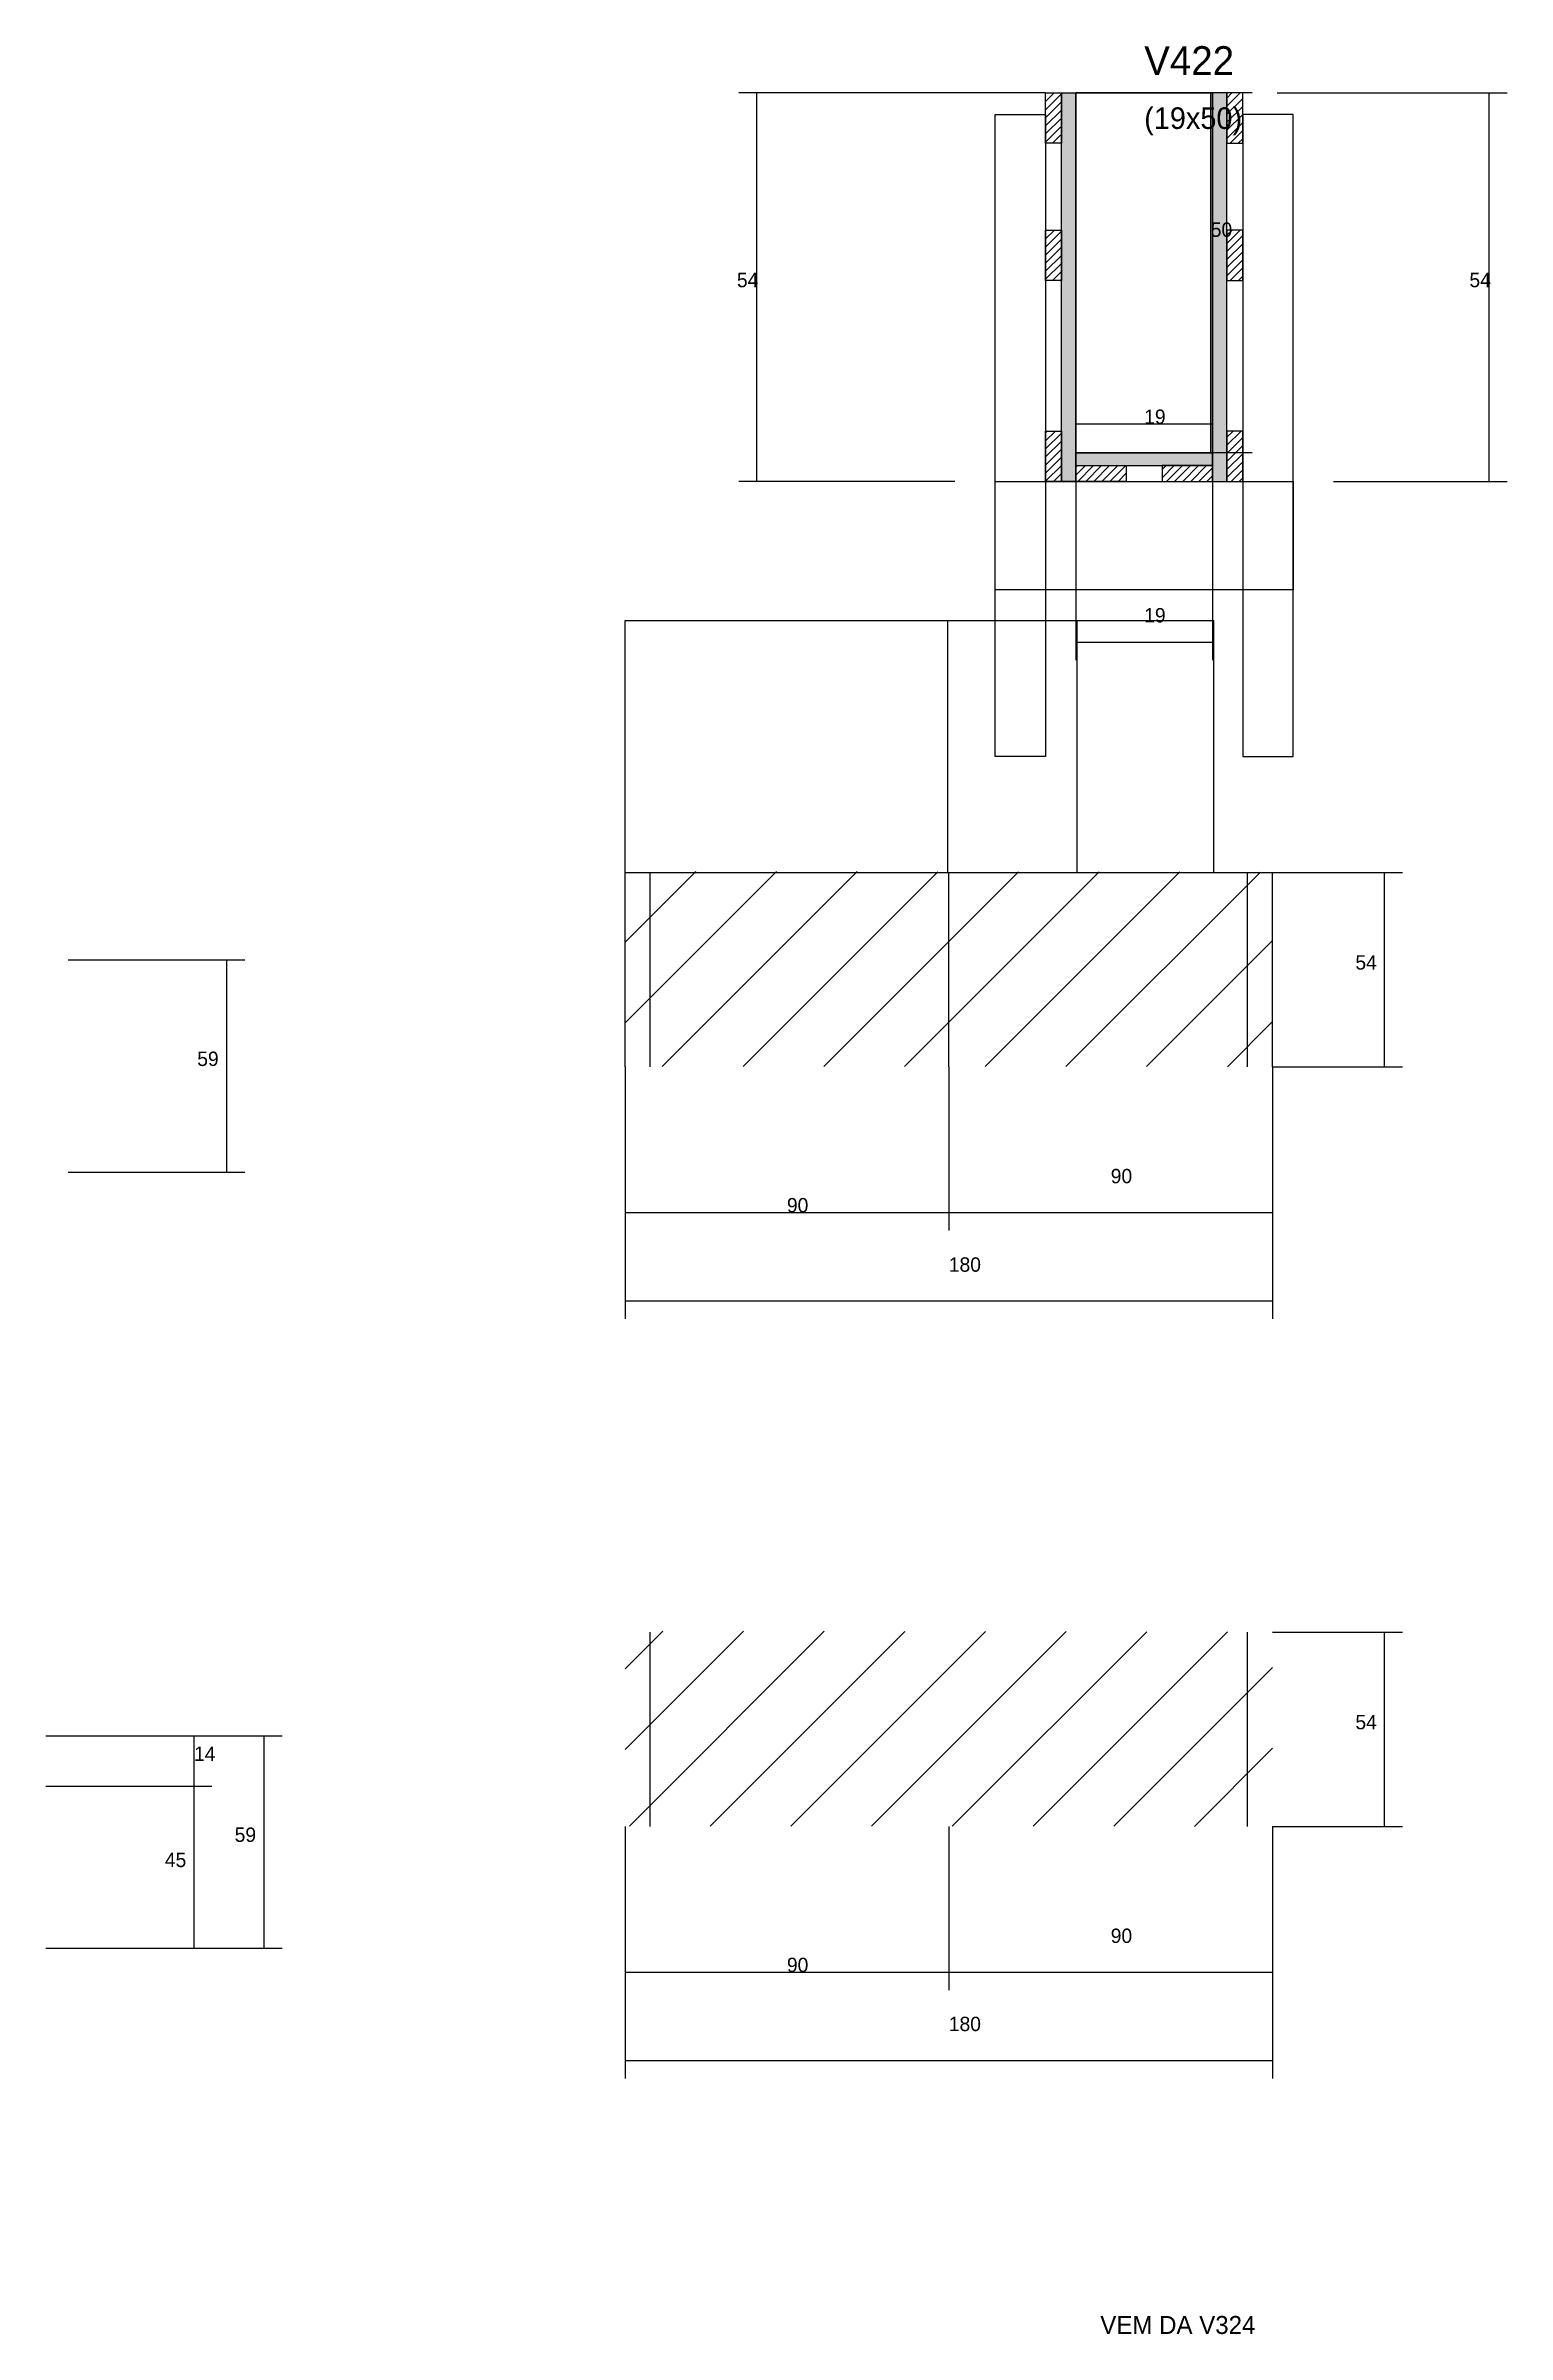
# Model space of a CAD drawing. Header units: metres. Extents: x -2848 to 22762, y -49062 to 1016.
# Drawn here: x 17295 to 17701, y -9423 to -8787 of the extents above; entities that cross this region are included whole.
import ezdxf

# ---------------------------------------------------------------- set-up
doc = ezdxf.new("R2010")
doc.units = ezdxf.units.M
for name, color, linetype in [('CONCRETO', 251, 'Continuous'), ('COTA', 4, 'Continuous'), ('Cota Seção (2x)', 4, 'Continuous'), ('Hachura', 253, 'Continuous'), ('Madeira', 126, 'Continuous'), ('Painéis', 200, 'Continuous'), ('REAPROVEITAMENTO', 251, 'Continuous'), ('SARR_2.2x7', 40, 'Continuous'), ('SARR_3.5x7', 81, 'Continuous'), ('Texto Seção', 7, 'Continuous')]:
    doc.layers.add(name, color=color, linetype=linetype)

msp = doc.modelspace()

# ---------------------------------------------------------------- texts
at = {"layer": 'COTA'}
for s, p in [('54', (17486.8, -8854)), ('54', (17690.4, -8854)), ('19', (17600, -8947.2)), ('54', (17658.7, -9043.7)), ('59', (17336.8, -9070.5)), ('90', (17590.7, -9103.1)), ('90', (17500.7, -9111.2)), ('180', (17545.7, -9127.7)), ('54', (17658.7, -9254.9)), ('90', (17590.7, -9314.3)), ('90', (17500.7, -9322.4)), ('180', (17545.7, -9338.8))]:
    msp.add_text(s, height=4, dxfattribs=at).set_placement(p)
at = {"layer": 'Cota Seção (2x)'}
for s, p in [('50', (17618.5, -8840)), ('19', (17600, -8892)), ('14', (17335.9, -9263.7)), ('59', (17347.2, -9286.2)), ('45', (17327.8, -9293.2))]:
    msp.add_text(s, height=4, dxfattribs=at).set_placement(p)
at = {"layer": 'Texto Seção'}
for s, height, p in [('V422', 8, (17600, -8795)), ('(19x50)', 6, (17600, -8810)), ('VEM DA V324', 5, (17587.8, -9423))]:
    msp.add_text(s, height=height, dxfattribs=at).set_placement(p)

# ---------------------------------------------------------------- hatches: boundary and pattern name
at = {"layer": 'Hachura'}
h = msp.add_hatch(dxfattribs=at)
h.set_pattern_fill('ANSI31', scale=0.5)
h.paths.add_polyline_path([(17577, -8814), (17572.6, -8814), (17572.6, -8814), (17572.6, -8800), (17572.6, -8800), (17577, -8800), (17577, -8800), (17577, -8814)])
h = msp.add_hatch(color=8, dxfattribs=at)
h.dxf.hatch_style = 1
h.paths.add_polyline_path([(17581, -8800), (17577, -8800), (17577, -8800), (17577, -8908), (17577, -8908), (17581, -8908), (17581, -8908), (17581, -8800)])
h = msp.add_hatch(color=8, dxfattribs=at)
h.dxf.hatch_style = 1
h.paths.add_polyline_path([(17623, -8800), (17619, -8800), (17619, -8800), (17619, -8908), (17619, -8908), (17623, -8908), (17623, -8908), (17623, -8800)])
h = msp.add_hatch(dxfattribs=at)
h.set_pattern_fill('ANSI31', scale=0.5)
h.paths.add_polyline_path([(17623, -8814), (17627.4, -8814), (17627.4, -8814), (17627.4, -8800), (17627.4, -8800), (17623, -8800), (17623, -8800), (17623, -8814)])
h = msp.add_hatch(dxfattribs=at)
h.set_pattern_fill('ANSI31', scale=0.5)
h.paths.add_polyline_path([(17577, -8852.1), (17572.6, -8852.1), (17572.6, -8852.1), (17572.6, -8838.1), (17572.6, -8838.1), (17577, -8838.1), (17577, -8838.1), (17577, -8852.1)])
h = msp.add_hatch(dxfattribs=at)
h.set_pattern_fill('ANSI31', scale=0.5)
h.paths.add_polyline_path([(17623, -8852.1), (17627.4, -8852.1), (17627.4, -8852.1), (17627.4, -8838.1), (17627.4, -8838.1), (17623, -8838.1), (17623, -8838.1), (17623, -8852.1)])
h = msp.add_hatch(dxfattribs=at)
h.set_pattern_fill('ANSI31', scale=0.5)
h.paths.add_polyline_path([(17577, -8908), (17572.6, -8908), (17572.6, -8908), (17572.6, -8894), (17572.6, -8894), (17577, -8894), (17577, -8894), (17577, -8908)])
h = msp.add_hatch(color=8, dxfattribs=at)
h.dxf.hatch_style = 1
h.paths.add_polyline_path([(17619, -8903.6), (17619, -8900), (17619, -8900), (17581, -8900), (17581, -8900), (17581, -8903.6), (17581, -8903.6), (17619, -8903.6)])
h = msp.add_hatch(dxfattribs=at)
h.set_pattern_fill('ANSI31', scale=0.5)
h.paths.add_polyline_path([(17623, -8908), (17627.4, -8908), (17627.4, -8908), (17627.4, -8894), (17627.4, -8894), (17623, -8894), (17623, -8894), (17623, -8908)])
h = msp.add_hatch(dxfattribs=at)
h.set_pattern_fill('ANSI31', scale=0.5)
h.paths.add_polyline_path([(17581, -8908), (17581, -8903.6), (17581, -8903.6), (17595, -8903.6), (17595, -8903.6), (17595, -8908), (17595, -8908), (17581, -8908)])
h = msp.add_hatch(dxfattribs=at)
h.set_pattern_fill('ANSI31', scale=0.5)
h.paths.add_polyline_path([(17619, -8908), (17619, -8903.6), (17619, -8903.6), (17605, -8903.6), (17605, -8903.6), (17605, -8908), (17605, -8908), (17619, -8908)])
at = {"layer": 'REAPROVEITAMENTO'}
h = msp.add_hatch(dxfattribs=at)
h.set_pattern_fill('ANSI31', scale=5)
h.paths.add_polyline_path([(17635.7, -9070.7), (17635.7, -9016.6), (17635.7, -9016.6), (17455.7, -9016.4), (17455.7, -9016.4), (17455.7, -9070.6), (17455.7, -9070.6), (17635.7, -9070.7)])
h = msp.add_hatch(dxfattribs=at)
h.set_pattern_fill('ANSI31', scale=5)
h.paths.add_polyline_path([(17635.7, -9281.9), (17635.7, -9227.8), (17635.7, -9227.8), (17455.7, -9227.6), (17455.7, -9227.6), (17455.7, -9281.8), (17455.7, -9281.8), (17635.7, -9281.9)])

# ---------------------------------------------------------------- linework, layer by layer
at = {"layer": 'CONCRETO'}
for points in [[(17581, -8800), (17581, -8800), (17619, -8800), (17619, -8828), (17619, -8828), (17619, -8900), (17581, -8900), (17581, -8800)], [(17581, -8900), (17619, -8900), (17619, -8800), (17581, -8800)]]:
    msp.add_lwpolyline(points, close=True, dxfattribs=at)
at = {"layer": 'COTA'}
for p, q in [((17572.6, -8800), (17487.3, -8800)), ((17492.3, -8908), (17492.3, -8800)), ((17637, -8800), (17700.9, -8800)), ((17695.9, -8908), (17695.9, -8800)), ((17547.4, -8908), (17487.3, -8908)), ((17581, -8908), (17581, -8957.7)), ((17619, -8908), (17619, -8957.7)), ((17652.6, -8908), (17700.9, -8908)), ((17581, -8952.7), (17619, -8952.7)), ((17635.7, -9016.7), (17671.8, -9016.7)), ((17666.8, -9070.7), (17666.8, -9016.7)), ((17300.9, -9041), (17350, -9041)), ((17345, -9100), (17345, -9041)), ((17455.7, -9070.7), (17455.7, -9116.2)), ((17455.7, -9070.7), (17455.7, -9140.8)), ((17545.7, -9070.7), (17545.7, -9116.2)), ((17545.7, -9070.7), (17545.7, -9116.2)), ((17635.7, -9070.7), (17635.7, -9116.2)), ((17635.7, -9070.7), (17635.7, -9140.8)), ((17635.7, -9070.7), (17671.8, -9070.7)), ((17300.9, -9100), (17350, -9100)), ((17455.7, -9111.2), (17545.7, -9111.2)), ((17545.7, -9111.2), (17635.7, -9111.2)), ((17455.7, -9135.8), (17635.7, -9135.8)), ((17635.7, -9227.9), (17671.8, -9227.9)), ((17666.8, -9281.9), (17666.8, -9227.9)), ((17455.7, -9281.9), (17455.7, -9327.4)), ((17455.7, -9281.9), (17455.7, -9352)), ((17545.7, -9281.9), (17545.7, -9327.4)), ((17545.7, -9281.9), (17545.7, -9327.4)), ((17635.7, -9281.9), (17635.7, -9327.4)), ((17635.7, -9281.9), (17635.7, -9352)), ((17635.7, -9281.9), (17671.8, -9281.9)), ((17455.7, -9322.4), (17545.7, -9322.4)), ((17545.7, -9322.4), (17635.7, -9322.4)), ((17455.7, -9347), (17635.7, -9347))]:
    msp.add_line(p, q, dxfattribs=at)
at = {"layer": 'Cota Seção (2x)'}
for p, q in [((17630, -8800), (17613.5, -8800)), ((17618.5, -8900), (17618.5, -8800)), ((17581, -8908), (17581, -8887)), ((17619, -8908), (17619, -8887)), ((17581, -8892), (17619, -8892)), ((17630, -8900), (17613.5, -8900)), ((17294.7, -9256.7), (17340.9, -9256.7)), ((17294.7, -9256.7), (17360.4, -9256.7)), ((17335.9, -9270.7), (17335.9, -9256.7)), ((17355.4, -9315.7), (17355.4, -9256.7)), ((17294.7, -9270.7), (17340.9, -9270.7)), ((17294.7, -9270.7), (17340.9, -9270.7)), ((17335.9, -9315.7), (17335.9, -9270.7)), ((17294.7, -9315.7), (17340.9, -9315.7)), ((17294.7, -9315.7), (17360.4, -9315.7))]:
    msp.add_line(p, q, dxfattribs=at)
at = {"layer": 'Madeira'}
for points in [[(17577, -8814), (17572.6, -8814), (17572.6, -8800), (17577, -8800)], [(17623, -8814), (17627.4, -8814), (17627.4, -8800), (17623, -8800)], [(17577, -8852.1), (17572.6, -8852.1), (17572.6, -8838.1), (17577, -8838.1)], [(17623, -8852.1), (17627.4, -8852.1), (17627.4, -8838.1), (17623, -8838.1)], [(17577, -8908), (17572.6, -8908), (17572.6, -8894), (17577, -8894)], [(17623, -8908), (17627.4, -8908), (17627.4, -8894), (17623, -8894)], [(17581, -8908), (17581, -8903.6), (17595, -8903.6), (17595, -8908)], [(17619, -8908), (17619, -8903.6), (17605, -8903.6), (17605, -8908)]]:
    msp.add_lwpolyline(points, close=True, dxfattribs=at)
at = {"layer": 'Painéis'}
for p, q in [((17581, -8908), (17581, -8800)), ((17619, -8908), (17619, -8800)), ((17581, -8900), (17619, -8900)), ((17581, -8903.6), (17581, -8900)), ((17619, -8903.6), (17619, -8900)), ((17455.7, -8946.7), (17545.4, -8946.7)), ((17455.7, -9016.7), (17455.7, -8946.7)), ((17545.4, -9016.7), (17545.4, -8946.7)), ((17545.4, -8946.7), (17581.4, -8946.7)), ((17545.4, -9016.7), (17545.4, -8946.7)), ((17581.4, -9016.7), (17581.4, -8946.7)), ((17581.4, -8946.7), (17619.4, -8946.7)), ((17581.4, -9016.7), (17581.4, -8946.7)), ((17619.4, -9016.7), (17619.4, -8946.7)), ((17455.7, -9016.7), (17635.7, -9016.7)), ((17455.7, -9070.7), (17455.7, -9016.7)), ((17455.7, -9016.7), (17545.4, -9016.7)), ((17545.4, -9016.7), (17581.4, -9016.7)), ((17545.7, -9070.7), (17545.7, -9016.7)), ((17581.4, -9016.7), (17619.4, -9016.7)), ((17635.7, -9070.7), (17635.7, -9016.7))]:
    msp.add_line(p, q, dxfattribs=at)
for points in [[(17577, -8800), (17581, -8800), (17581, -8908), (17577, -8908)], [(17623, -8800), (17619, -8800), (17619, -8908), (17623, -8908)], [(17619, -8903.6), (17619, -8900), (17581, -8900), (17581, -8903.6)]]:
    msp.add_lwpolyline(points, close=True, dxfattribs=at)
at = {"layer": 'SARR_2.2x7'}
for p, q in [((17462.7, -9070.7), (17462.7, -9016.7)), ((17628.7, -9070.7), (17628.7, -9016.7)), ((17462.7, -9281.9), (17462.7, -9227.9)), ((17628.7, -9281.9), (17628.7, -9227.9))]:
    msp.add_line(p, q, dxfattribs=at)
at = {"layer": 'SARR_3.5x7'}
for points in [[(17558.6, -8806), (17572.6, -8806), (17572.6, -8984.5), (17558.6, -8984.5)], [(17641.4, -8806), (17627.4, -8806), (17627.4, -8984.5), (17641.4, -8984.5)], [(17558.6, -8908), (17641.4, -8908), (17641.4, -8938.1), (17558.6, -8938.1)]]:
    msp.add_lwpolyline(points, close=True, dxfattribs=at)

msp.set_redraw_order([(e.dxf.handle, doc.entitydb.next_handle()) for e in msp.query("TEXT MTEXT ATTDEF DIMENSION ARC_DIMENSION")])  # texts and dimensions are drawn at this point

doc.saveas('drawing.dxf')
